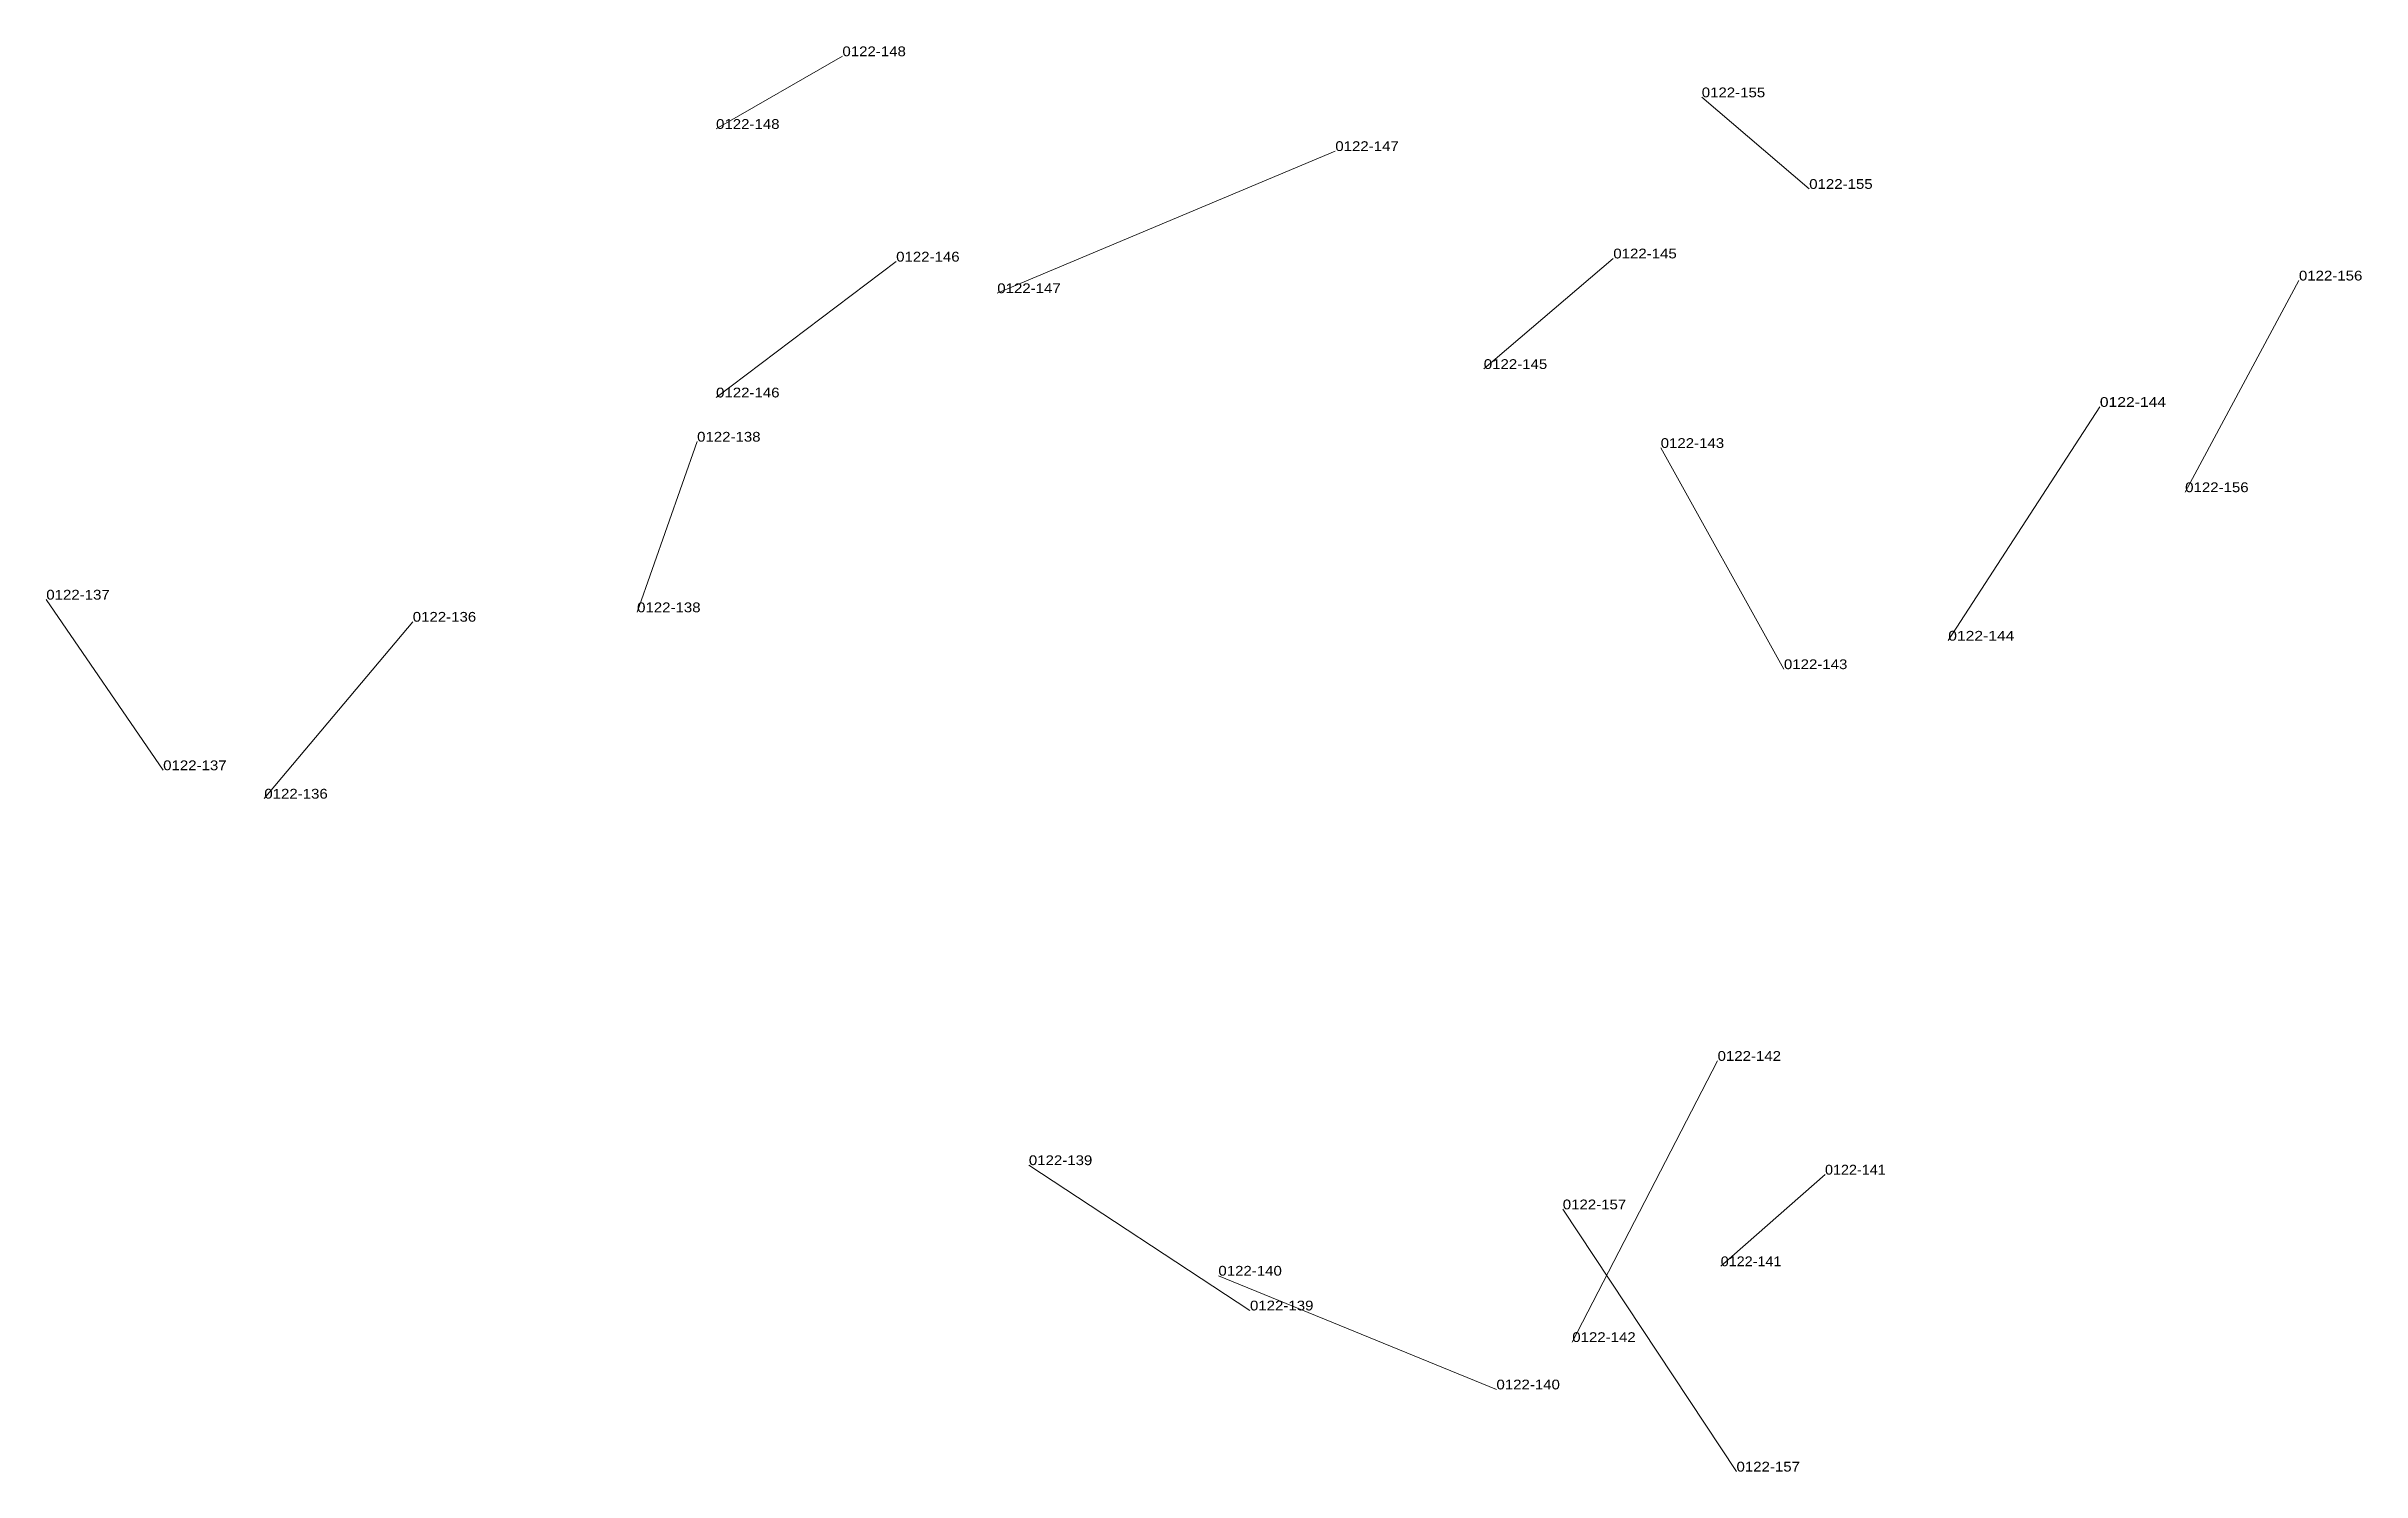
# Model space of a CAD drawing. Header units: metres. Extents: x 571156 to 607184, y 703608 to 727431.
# Drawn here: x 603096.2 to 603570.5, y 711420.8 to 711712.8 of the extents above; entities that cross this region are included whole.
import ezdxf

# ---------------------------------------------------------------- set-up
doc = ezdxf.new("R2010")
doc.units = ezdxf.units.M
doc.header["$LTSCALE"] = 0.8
doc.layers.add('60', color=7, linetype='Continuous', lineweight=13)
doc.layers.add('61', color=7, linetype='Continuous')

msp = doc.modelspace()

# ---------------------------------------------------------------- texts
at = {"layer": '60'}
for s, width, p in [('0122-148', 1.15, (603259.27, 711710.82)), ('0122-147', 1.15, (603360.24, 711691.4)), ('0122-155', 1.15, (603457.32, 711683.64)), ('0122-145', 1.15, (603417.19, 711669.4)), ('0122-146', 1.15, (603233.39, 711640.92)), ('0122-144', 1.2, (603516.86, 711638.98)), ('0122-138', 1.15, (603229.5, 711631.86)), ('0122-143', 1.15, (603426.9, 711630.57)), ('0122-156', 1.15, (603534.34, 711621.51)), ('0122-137', 1.15, (603096.18, 711599.5)), ('0122-136', 1.15, (603171.25, 711594.97)), ('0122-139', 1.15, (603297.46, 711483.65)), ('0122-141', 1.1, (603460.56, 711481.71)), ('0122-157', 1.15, (603406.84, 711474.59)), ('0122-140', 1.15, (603336.29, 711461)), ('0122-142', 1.15, (603408.78, 711447.41))]:
    msp.add_text(s, height=2, dxfattribs=dict(at, width=width)).set_placement(p)
at = {"layer": '61'}
for s, width, p in [('0122-155', 1.15, (603435.31, 711702.41)), ('0122-148', 1.15, (603233.39, 711695.93)), ('0122-146', 1.15, (603270.28, 711668.75)), ('0122-147', 1.15, (603290.99, 711662.28)), ('0122-156', 1.15, (603557.64, 711664.87)), ('0122-145', 1.15, (603390.66, 711646.75)), ('0122-138', 1.15, (603217.21, 711596.91)), ('0122-144', 1.2, (603485.8, 711591.09)), ('0122-143', 1.15, (603452.14, 711585.26)), ('0122-137', 1.15, (603120.12, 711564.55)), ('0122-136', 1.15, (603140.84, 711558.73)), ('0122-142', 1.15, (603438.55, 711505.01)), ('0122-141', 1.1, (603439.2, 711462.94)), ('0122-139', 1.15, (603342.76, 711453.88)), ('0122-140', 1.15, (603393.25, 711437.7)), ('0122-157', 1.15, (603442.43, 711420.87))]:
    msp.add_text(s, height=2, dxfattribs=dict(at, width=width)).set_placement(p)

# ---------------------------------------------------------------- linework, layer by layer
at = {"layer": '60'}
for p, q in [((603233.39, 711695.93), (603259.27, 711710.82)), ((603435.31, 711702.41), (603457.32, 711683.64)), ((603290.99, 711662.28), (603360.24, 711691.4)), ((603390.66, 711646.75), (603417.19, 711669.4)), ((603270.28, 711668.75), (603233.39, 711640.92)), ((603557.64, 711664.87), (603534.34, 711621.51)), ((603485.8, 711591.09), (603516.86, 711638.98)), ((603217.21, 711596.91), (603229.5, 711631.86)), ((603452.14, 711585.26), (603426.9, 711630.57)), ((603120.12, 711564.55), (603096.18, 711599.5)), ((603140.84, 711558.73), (603171.25, 711594.97)), ((603438.55, 711505.01), (603408.78, 711447.41)), ((603342.76, 711453.88), (603297.46, 711483.65)), ((603439.2, 711462.94), (603460.56, 711481.71)), ((603442.43, 711420.87), (603406.84, 711474.59)), ((603393.25, 711437.7), (603336.29, 711461))]:
    msp.add_line(p, q, dxfattribs=at)

msp.set_redraw_order([(e.dxf.handle, doc.entitydb.next_handle()) for e in msp.query("TEXT MTEXT ATTDEF DIMENSION ARC_DIMENSION")])  # texts and dimensions are drawn at this point

doc.saveas('drawing.dxf')
